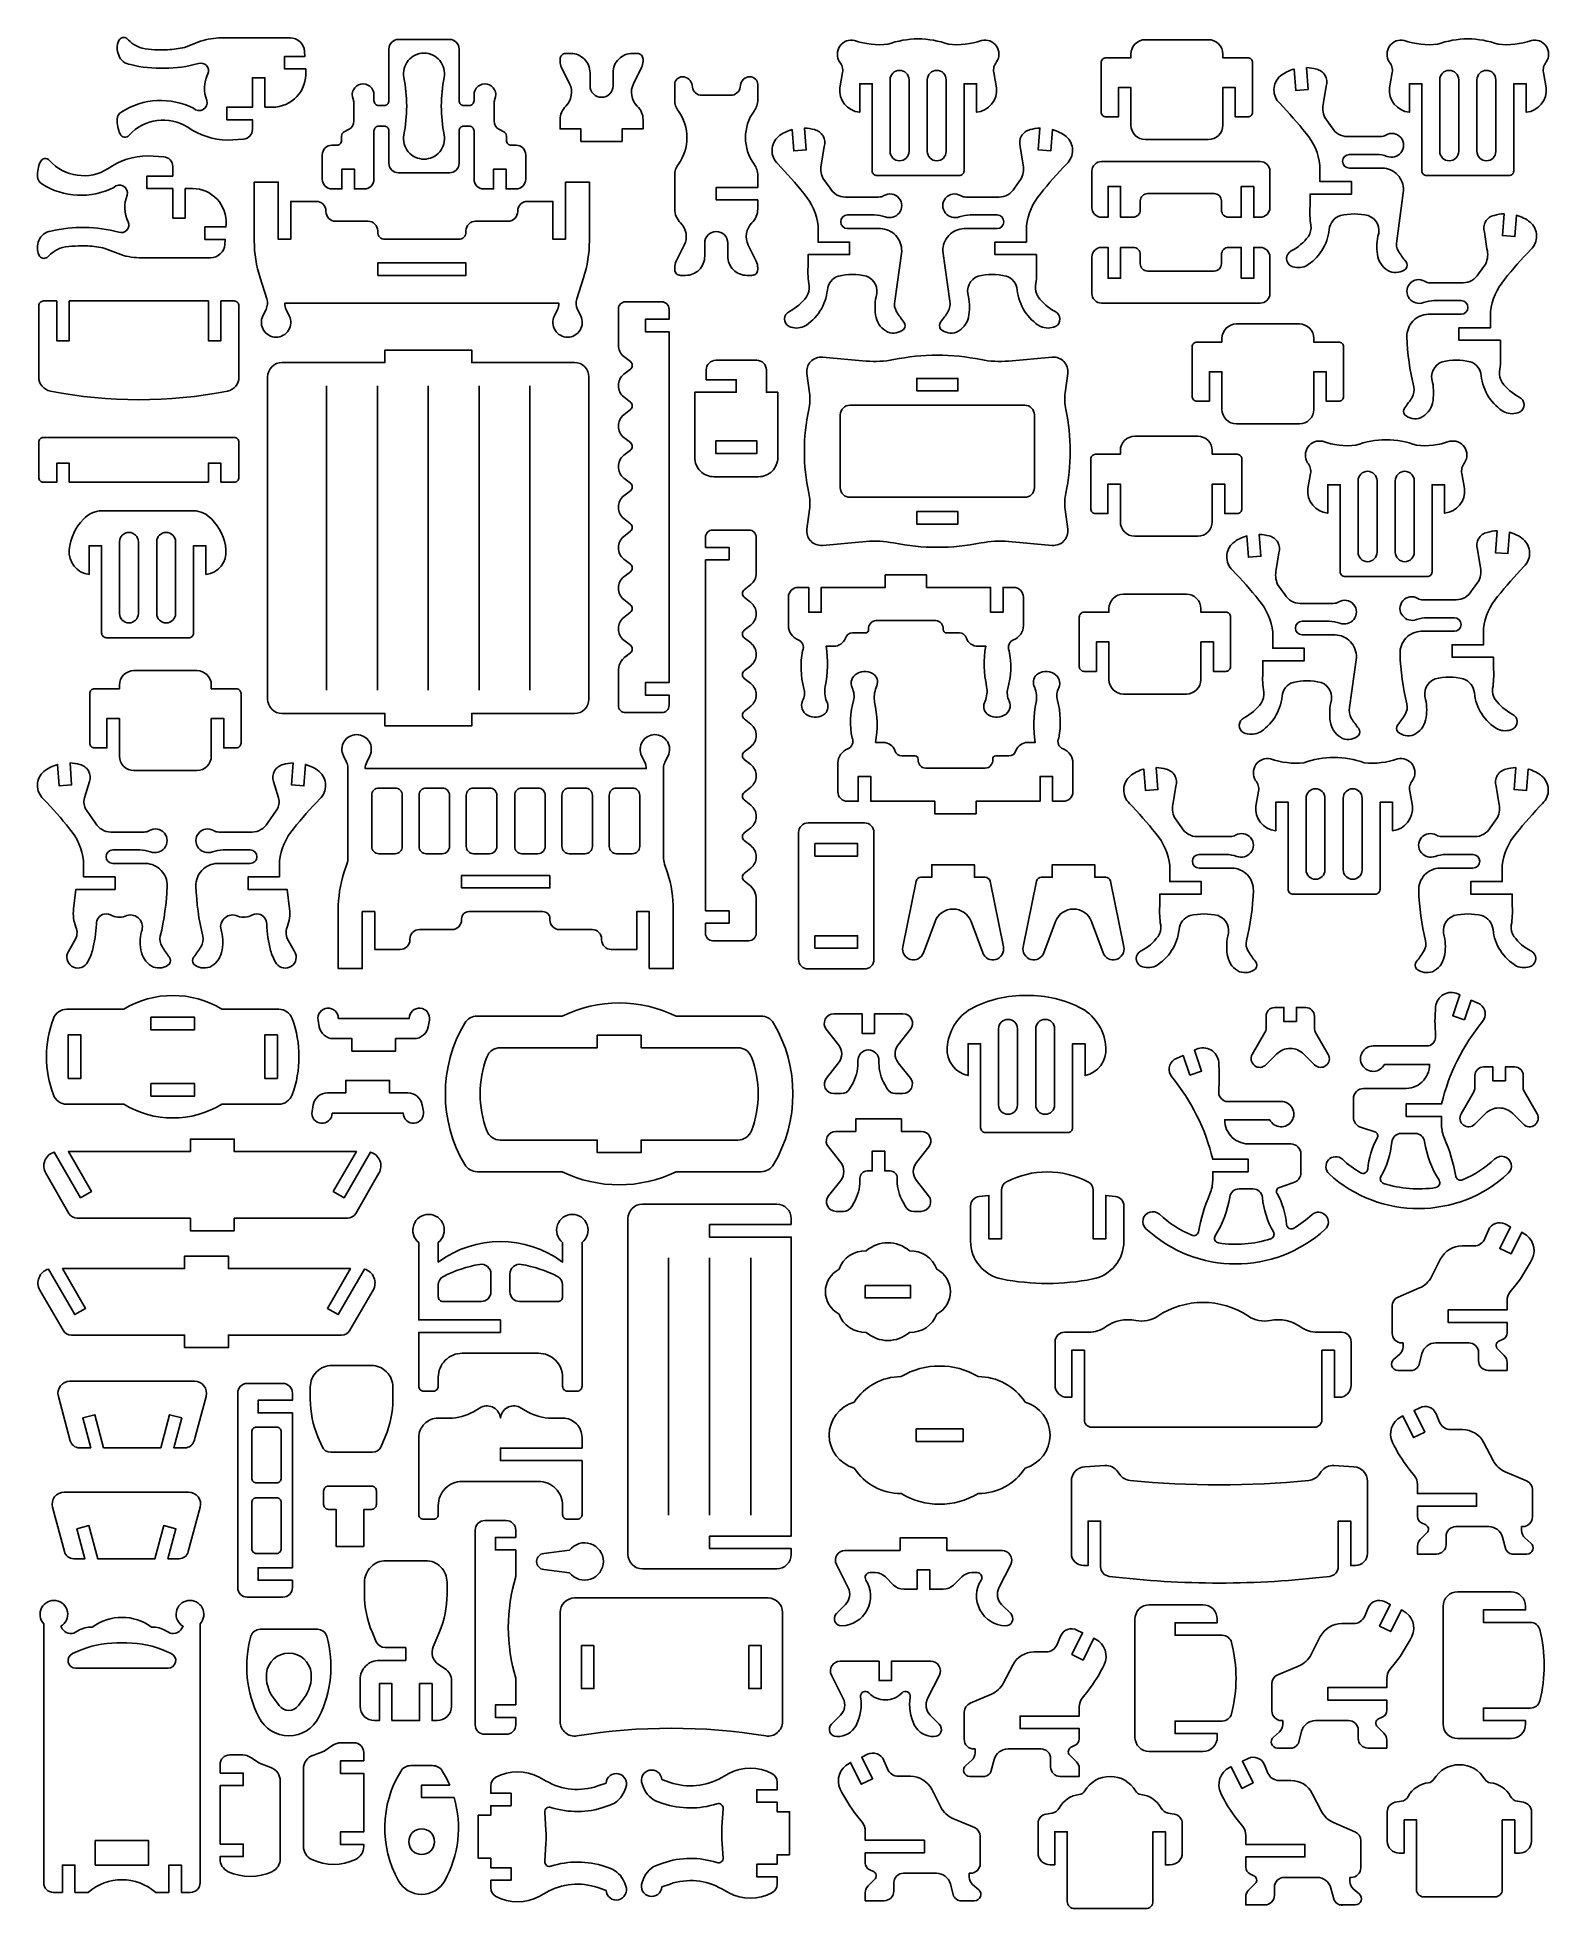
# Model space of a CAD drawing. Extents: x 356 to 1082, y -449 to 448.
import ezdxf

# ---------------------------------------------------------------- set-up
doc = ezdxf.new("R2010")
doc.units = 0
doc.header["$MEASUREMENT"] = 0
doc.layers.get('DEFPOINTS').update_dxf_attribs({"color": 1, "linetype": 'CONTINUOUS'})
doc.layers.add('KONTUR', color=20, linetype='CONTINUOUS')

msp = doc.modelspace()

# ---------------------------------------------------------------- linework, layer by layer
at = {"layer": 'DEFPOINTS'}
msp.add_lwpolyline([(384.18, -428.64), (384.18, -416.85), (409.74, -416.85), (409.74, -428.64)], close=True, dxfattribs=at)
at = {"layer": 'KONTUR'}
for points in [[(465.6, 414.82), (469.11, 414.82, 0.433432), (485.23, 432.02), (485.16, 433.18), (475.03, 433.18), (475.03, 439.18), (484.76, 439.18), (484.61, 441.59, 0.395253), (477.7, 448.07), (444.71, 448.07, 0.077687), (434.67, 446.5), (427.06, 443.52, -0.042031), (418.85, 442.36, -0.051106), (406.65, 443.09, -0.13778), (399.36, 447.86, 0.443717), (395.43, 446.81, 0.213303), (395.4, 439.74, 0.283264), (401.09, 435.24, 0.123296), (433.68, 435.74, -0.670336), (438.16, 430.82, 0.213141), (437.74, 418, -0.77774), (431.3, 414.29, 0.263991), (396.83, 412.63, 0.272682), (394.67, 409.09, 0.117689), (396.06, 402.02, 0.58058), (400.45, 401.43, -0.364324), (428.59, 405.22, 0.149435), (447.6, 399.06), (455.28, 399.55, 0.395611), (459.6, 404.16), (459.6, 408.82), (447.23, 408.82), (447.23, 414.82), (459.6, 414.82), (459.6, 428.95), (465.6, 428.95)], [(575.97, 418.75, 0.474116), (572.19, 425.92, 0.474116), (565.92, 420.79), (565.92, 417.95, -0.414214), (563.62, 415.64), (561.08, 415.64, -0.414214), (558.77, 417.95), (558.77, 442.72, 0.414214), (554.16, 447.34), (529.69, 447.34, 0.414214), (525.08, 442.72), (525.08, 417.95, -0.414214), (522.77, 415.64), (520.23, 415.64, -0.414214), (517.92, 417.95), (517.92, 420.79, 0.474116), (511.65, 425.92, 0.474116), (507.88, 418.75, -0.10039), (508.24, 416.96), (508.24, 408.21, -0.283093), (505.7, 404.09), (503.61, 403.03, 0.283093), (502.34, 400.97), (502.34, 398.91, -0.414214), (500.04, 396.6), (497.74, 396.6, 0.414214), (493.12, 391.99), (493.12, 380.25, 0.414214), (497.74, 375.64), (502.52, 375.64), (502.52, 385.14), (508.52, 385.14), (508.52, 375.64), (513.31, 375.64, 0.414214), (517.92, 380.25), (517.92, 403.47, -0.414214), (520.23, 405.78), (522.77, 405.78, -0.414214), (525.08, 403.47), (525.08, 387.95, 0.414214), (529.69, 383.33), (554.16, 383.33, 0.414214), (558.77, 387.95), (558.77, 403.47, -0.414214), (561.08, 405.78), (563.62, 405.78, -0.414214), (565.92, 403.47), (565.92, 380.25, 0.414214), (570.54, 375.64), (575.32, 375.64), (575.32, 385.14), (581.32, 385.14), (581.32, 375.64), (586.11, 375.64, 0.414214), (590.72, 380.25), (590.72, 391.99, 0.414214), (586.11, 396.6), (583.81, 396.6, -0.414214), (581.5, 398.91), (581.5, 400.97, 0.283093), (580.23, 403.03), (578.14, 404.09, -0.283093), (575.61, 408.21), (575.61, 416.96, -0.10039)], [(532.29, 429.1, -0.471204), (541.92, 440.77, -0.471204), (551.55, 429.1, 0.095585), (551.55, 401.57, -0.471204), (541.92, 389.9, -0.471204), (532.29, 401.57, 0.095585)], [(617.24, 398.42), (617.24, 404.42), (607.19, 404.42), (607.19, 408.77, -0.201878), (609.97, 415.37, 0.325635), (611.78, 426.09), (607.92, 433.83, -0.116123), (607.19, 436.92), (607.19, 437.84, -0.414214), (609.96, 440.61), (612.36, 440.61, -0.414214), (621.59, 431.38), (621.59, 425.09, 1), (632.64, 425.09), (632.64, 431.38, -0.414214), (641.87, 440.61), (644.27, 440.61, -0.414214), (647.04, 437.84), (647.04, 436.92, -0.116123), (646.31, 433.83), (642.45, 426.09, 0.325635), (644.26, 415.37, -0.201878), (647.04, 408.77), (647.04, 404.42), (636.99, 404.42), (636.99, 398.42)], [(779.05, 447.6, 0.088383), (764.55, 444.99, -0.111237), (748.57, 446.88, 0.672511), (741.39, 436.57, -0.226774), (742.76, 431.42), (741.42, 424.19, 0.411397), (751.01, 412.39), (751.01, 426.08), (757.01, 426.08), (757.01, 384.28, 0.414214), (759.32, 381.98), (798.79, 381.98, 0.414214), (801.09, 384.28), (801.09, 426.08), (807.09, 426.08), (807.09, 412.39, 0.411397), (816.69, 424.19), (815.34, 431.42, -0.226774), (816.72, 436.57, 0.672511), (809.54, 446.88, -0.111237), (793.56, 444.99, 0.088383)], [(881.16, 406.2), (881.16, 424.27), (875.16, 424.27), (875.16, 410.14), (869.21, 410.14, -0.414214), (866.9, 412.45), (866.9, 436.23, -0.414214), (869.21, 438.53), (881.16, 438.53), (881.16, 440.28, -0.414214), (888.09, 447.21), (918.32, 447.21, -0.414214), (925.25, 440.28), (925.25, 438.53), (937.21, 438.53, -0.414214), (939.51, 436.23), (939.51, 412.45, -0.414214), (937.21, 410.14), (931.25, 410.14), (931.25, 424.27), (925.25, 424.27), (925.25, 406.2, -0.414214), (918.32, 399.28), (888.09, 399.28, -0.414214)], [(1042.84, 447.6, 0.088383), (1028.33, 444.99, -0.111237), (1012.35, 446.88, 0.672511), (1005.17, 436.57, -0.226774), (1006.55, 431.42), (1005.2, 424.19, 0.411397), (1014.8, 412.39), (1014.8, 426.08), (1020.8, 426.08), (1020.8, 384.28, 0.414214), (1023.11, 381.98), (1062.58, 381.98, 0.414214), (1064.88, 384.28), (1064.88, 426.08), (1070.88, 426.08), (1070.88, 412.39, 0.411397), (1080.48, 424.19), (1079.13, 431.42, -0.226774), (1080.51, 436.57, 0.672511), (1073.33, 446.88, -0.111237), (1057.35, 444.99, 0.088383)], [(765.6, 427.97, -1), (774.67, 427.97), (774.67, 393.64, -1), (765.6, 393.64)], [(783.44, 427.97, -1), (792.51, 427.97), (792.51, 393.64, -1), (783.44, 393.64)], [(967.56, 358.19, -0.180382), (966.31, 352.86, -0.114184), (958.14, 345.85, 0.61467), (958, 338.59, 0.190419), (965.12, 338.59, 0.236111), (976.35, 356.14, -0.305922), (981.69, 362.82, -0.117873), (995.09, 362.82, -0.410093), (999.72, 352.94, 0.099629), (999.72, 342.99, 0.228734), (1005.44, 335.94, 0.269899), (1013.08, 337.32, 0.341497), (1013.08, 340.79, -0.037711), (1009.58, 345.74, -0.201322), (1008.74, 350.74), (1012.03, 374.8, 0.414214), (1001.8, 385.63), (986.01, 385.63, -1), (986.01, 392.14), (998.89, 392.14, -0.088172), (1004.11, 391.21, 0.31679), (1010.74, 392.99, 0.844509), (1003.53, 401.42, -0.139482), (1000.96, 400.73), (985.08, 400.73, -0.267949), (977.7, 404.99), (974.24, 409.85, -0.174881), (973.6, 417.01), (974.86, 424.94, 0.443368), (970.16, 433.08, 0.062392), (965.43, 433.85), (966.21, 423.32), (960.23, 422.88), (959.47, 433.14, 0.096799), (952.87, 429.8, 0.444682), (952.57, 416.68, -0.025048), (965.2, 402.27, -0.150438), (971.89, 386.91), (971.89, 379.17), (987.03, 379.17), (987.03, 373.17), (967.12, 373.17), (967.12, 367.33, 0.057319)], [(1029.39, 427.97, -1), (1038.46, 427.97), (1038.46, 393.64, -1), (1029.39, 393.64)], [(1047.23, 427.97, -1), (1056.29, 427.97), (1056.29, 393.64, -1), (1047.23, 393.64)], [(702.09, 418.35, -0.158286), (700.33, 412.93, 0.324707), (700.33, 387.49, -0.158286), (702.09, 382.07), (702.09, 376.3), (682.16, 376.3), (682.16, 370.3), (702.09, 370.3), (702.09, 365.95, -0.201878), (699.31, 359.35, 0.325635), (697.5, 348.63), (701.36, 340.89, -0.116123), (702.09, 337.8), (702.09, 336.88, -0.414214), (699.32, 334.11), (696.92, 334.11, -0.414214), (687.69, 343.34), (687.69, 349.63, 1), (676.64, 349.63), (676.64, 343.34, -0.414214), (667.41, 334.11), (665.01, 334.11, -0.414214), (662.24, 336.88), (662.24, 337.8, -0.116123), (662.96, 340.89), (666.83, 348.63, 0.325635), (665.02, 359.35, -0.201878), (662.24, 365.95), (662.24, 382.07, -0.158286), (664, 387.49, 0.324707), (664, 412.93, -0.158286), (662.24, 418.35), (662.24, 425.72, -0.414214), (665.93, 429.41), (666, 429.41, -0.373213), (670.57, 425.45), (670.71, 424.49, 0.373213), (675.28, 420.53), (689.05, 420.53, 0.373213), (693.62, 424.49), (693.75, 425.45, -0.373213), (698.32, 429.41), (698.39, 429.41, -0.414214), (702.09, 425.72)], [(726.69, 329.16, -0.180382), (725.44, 323.83, -0.114184), (717.27, 316.82, 0.61467), (717.12, 309.56, 0.190419), (724.25, 309.56, 0.236111), (735.48, 327.11, -0.305922), (740.82, 333.79, -0.117873), (754.21, 333.79, -0.410093), (758.85, 323.91, 0.099629), (758.85, 313.96, 0.228734), (764.56, 306.91, 0.269899), (772.21, 308.29, 0.341497), (772.21, 311.76, -0.037711), (768.71, 316.71, -0.201322), (767.86, 321.71), (771.15, 345.77, 0.414214), (760.92, 356.6), (745.14, 356.6, -1), (745.14, 363.11), (758.02, 363.11, -0.088172), (763.24, 362.18, 0.31679), (769.87, 363.96, 0.844509), (762.66, 372.39, -0.139482), (760.09, 371.7), (744.2, 371.7, -0.267949), (736.83, 375.96), (733.36, 380.82, -0.174881), (732.73, 387.97), (733.99, 395.91, 0.443368), (729.28, 404.05, 0.062392), (724.56, 404.82), (725.34, 394.29), (719.36, 393.85), (718.59, 404.11, 0.096799), (712, 400.77, 0.444682), (711.69, 387.65, -0.025048), (724.32, 373.24, -0.150438), (731.02, 357.88), (731.02, 350.14), (746.16, 350.14), (746.16, 344.14), (726.25, 344.14), (726.25, 338.3, 0.057319)], [(835.38, 329.16, 0.180382), (836.63, 323.83, 0.114184), (844.8, 316.82, -0.61467), (844.94, 309.56, -0.190419), (837.82, 309.56, -0.236111), (826.59, 327.11, 0.305922), (821.25, 333.79, 0.117873), (807.85, 333.79, 0.410093), (803.22, 323.91, -0.099629), (803.22, 313.96, -0.228734), (797.5, 306.91, -0.269899), (789.86, 308.29, -0.341497), (789.86, 311.76, 0.037711), (793.36, 316.71, 0.201322), (794.2, 321.71), (790.91, 345.77, -0.414214), (801.14, 356.6), (816.93, 356.6, 1), (816.93, 363.11), (804.05, 363.11, 0.088172), (798.82, 362.18, -0.31679), (792.2, 363.96, -0.844509), (799.41, 372.39, 0.139482), (801.98, 371.7), (817.86, 371.7, 0.267949), (825.24, 375.96), (828.7, 380.82, 0.174881), (829.34, 387.97), (828.08, 395.91, -0.443368), (832.78, 404.05, -0.062392), (837.51, 404.82), (836.73, 394.29), (842.71, 393.85), (843.47, 404.11, -0.096799), (850.07, 400.77, -0.444682), (850.37, 387.65, 0.025048), (837.74, 373.24, 0.150438), (831.05, 357.88), (831.05, 350.14), (815.91, 350.14), (815.91, 344.14), (835.82, 344.14), (835.82, 338.3, -0.057319)], [(427.34, 375.79), (430.85, 375.79, -0.433432), (446.97, 358.58), (446.89, 357.42), (436.77, 357.42), (436.77, 351.42), (446.5, 351.42), (446.35, 349.01, -0.395253), (439.44, 342.54), (406.45, 342.54, -0.077687), (396.41, 344.11), (388.8, 347.09, 0.042031), (380.59, 348.25, 0.051106), (368.39, 347.52, 0.13778), (361.09, 342.74, -0.443717), (357.16, 343.8, -0.213303), (357.14, 350.86, -0.283264), (362.83, 355.36, -0.123296), (395.42, 354.87, 0.670336), (399.9, 359.79, -0.213141), (399.47, 372.6, 0.77774), (393.04, 376.32, -0.263991), (358.57, 377.98, -0.272682), (356.41, 381.52, -0.117689), (357.8, 388.58, -0.58058), (362.18, 389.18, 0.364324), (390.33, 385.38, -0.149435), (409.34, 391.54), (417.02, 391.05, -0.395611), (421.34, 386.45), (421.34, 381.79), (408.97, 381.79), (408.97, 375.79), (421.34, 375.79), (421.34, 361.66), (427.34, 361.66)], [(882.2, 362.04), (876.19, 362.04), (876.19, 376.82), (870.19, 376.82), (870.19, 362.04), (867.04, 362.04, -0.414214), (862.42, 366.65), (862.42, 384.14, -0.414214), (867.04, 388.75), (943.23, 388.75, -0.414214), (947.85, 384.14), (947.85, 366.65, -0.414214), (943.23, 362.04), (940.09, 362.04), (940.09, 376.82), (934.09, 376.82), (934.09, 362.04), (928.08, 362.04, -0.414214), (924.61, 365.5), (924.61, 369.9, 0.414214), (921.15, 373.37), (889.12, 373.37, 0.414214), (885.66, 369.9), (885.66, 365.5, -0.414214)], [(609.76, 378.86), (609.76, 351.46), (603.76, 351.46), (603.76, 369.64), (591.51, 369.64, 0.414214), (586.89, 365.03), (586.89, 364.73, -0.414214), (582.28, 360.12), (566.67, 360.12, 0.414214), (562.06, 355.5), (562.06, 354.93, -0.414214), (558.59, 351.46), (523.16, 351.46, -0.414214), (519.69, 354.93), (519.69, 355.5, 0.414214), (515.08, 360.12), (499.47, 360.12, -0.414214), (494.86, 364.73), (494.86, 365.03, 0.414214), (490.24, 369.64), (477.99, 369.64), (477.99, 351.46), (471.99, 351.46), (471.99, 378.86), (460.47, 378.86), (460.47, 350.63, 0.077953), (463.24, 332.96), (466.48, 322.91, -0.19395), (466.1, 317.75), (464.59, 314.65, 0.55474), (470.93, 304.48, 0.55474), (477.28, 314.65), (475.76, 317.75, -0.114229), (475.06, 320.79), (606.69, 320.79, -0.114229), (605.99, 317.75), (604.47, 314.65, 0.55474), (610.82, 304.48, 0.55474), (617.16, 314.65), (615.65, 317.75, -0.19395), (615.27, 322.91), (618.51, 332.96, 0.077953), (621.28, 350.63), (621.28, 378.86)], [(1058.08, 288.05, 0.180382), (1059.34, 282.72, 0.114184), (1067.51, 275.71, -0.61467), (1067.65, 268.45, -0.190419), (1060.53, 268.45, -0.236111), (1049.29, 286.01, 0.305922), (1043.96, 292.68, 0.117873), (1030.56, 292.68, 0.410093), (1025.92, 282.8, -0.099629), (1025.92, 272.86, -0.228734), (1020.21, 265.8, -0.269899), (1012.56, 267.19, -0.341497), (1012.56, 270.65, 0.037711), (1016.07, 275.61, 0.201322), (1016.91, 280.61, -0.052119), (1013.62, 304.67, -0.414214), (1023.85, 315.49), (1039.64, 315.49, 1), (1039.64, 322), (1026.75, 322, 0.088172), (1021.53, 321.07, -0.31679), (1014.91, 322.85, -0.844509), (1022.11, 331.28, 0.139482), (1024.69, 330.59), (1040.57, 330.59, 0.267949), (1047.94, 334.85), (1051.41, 339.71, 0.174881), (1052.04, 346.87), (1050.79, 354.8, -0.443368), (1055.49, 362.94, -0.062392), (1060.22, 363.71), (1059.43, 353.19), (1065.42, 352.74), (1066.18, 363, -0.096799), (1072.77, 359.66, -0.444682), (1073.08, 346.54, 0.025048), (1060.45, 332.13, 0.150438), (1053.76, 316.77), (1053.76, 309.03), (1038.61, 309.03), (1038.61, 303.03), (1058.52, 303.03), (1058.52, 297.19, -0.057319)], [(882.2, 347.55), (876.19, 347.55), (876.19, 332.76), (870.19, 332.76), (870.19, 347.55), (867.04, 347.55, 0.414214), (862.42, 342.94), (862.42, 325.45, 0.414214), (867.04, 320.83), (943.23, 320.83, 0.414214), (947.85, 325.45), (947.85, 342.94, 0.414214), (943.23, 347.55), (940.09, 347.55), (940.09, 332.76), (934.09, 332.76), (934.09, 347.55), (928.08, 347.55, 0.414214), (924.61, 344.09), (924.61, 339.68, -0.414214), (921.15, 336.22), (889.12, 336.22, -0.414214), (885.66, 339.68), (885.66, 344.09, 0.414214)], [(371.69, 321.84), (371.69, 302.73), (365.69, 302.73), (365.69, 321.84), (359.35, 321.84, 0.414214), (357.04, 319.53), (357.04, 285.42, 0.358275), (362.63, 278.62, 0.097651), (447.55, 278.62, 0.358275), (453.13, 285.42), (453.13, 319.53, 0.414214), (450.83, 321.84), (444.49, 321.84), (444.49, 302.73), (438.49, 302.73), (438.49, 321.84)], [(639.39, 151.81, 0.229334), (635.19, 145.14), (635.19, 127.84, 0.414214), (638.66, 124.37), (656.06, 124.37, 0.414214), (659.52, 127.84), (659.52, 132.73), (648.18, 132.73), (648.18, 138.73), (659.52, 138.73), (659.52, 307.07), (648.18, 307.07), (648.18, 313.07), (659.52, 313.07), (659.52, 317.96, 0.414214), (656.06, 321.43), (638.66, 321.43, 0.414214), (635.19, 317.96), (635.19, 300.66, 0.229334), (637.82, 295.23), (640.95, 292.76, -0.484131), (640.95, 289.14), (637.83, 286.67, 0.484131), (637.83, 275.78), (640.95, 273.32, -0.484131), (640.95, 269.7), (637.83, 267.23, 0.484131), (637.83, 256.34), (640.95, 253.87, -0.484131), (640.95, 250.25), (637.83, 247.79, 0.484131), (637.83, 236.9), (640.95, 234.43, -0.484131), (640.95, 230.81), (637.83, 228.35, 0.484131), (637.83, 217.45), (640.95, 214.99, -0.484131), (640.95, 211.37), (637.83, 208.9, 0.484131), (637.83, 198.01), (640.95, 195.55, -0.484131), (640.95, 191.93), (637.83, 189.46, 0.484131), (637.83, 178.57), (640.95, 176.1, -0.484131), (640.95, 172.48), (637.83, 170.02, 0.484131), (637.83, 159.13), (640.95, 156.66, -0.484131), (640.95, 153.04), (637.83, 150.58)], [(924.84, 269.83), (924.84, 287.9), (918.84, 287.9), (918.84, 273.77), (912.88, 273.77, -0.414214), (910.58, 276.08), (910.58, 299.86, -0.414214), (912.88, 302.16), (924.84, 302.16), (924.84, 303.91, -0.414214), (931.77, 310.84), (962, 310.84, -0.414214), (968.93, 303.91), (968.93, 302.16), (980.88, 302.16, -0.414214), (983.19, 299.86), (983.19, 276.08, -0.414214), (980.88, 273.77), (974.93, 273.77), (974.93, 287.9), (968.93, 287.9), (968.93, 269.83, -0.414214), (962, 262.91), (931.77, 262.91, -0.414214)], [(621.07, 130.87), (621.07, 285.38, 0.414214), (614.14, 292.3), (564.8, 292.3), (564.8, 298.3), (523.13, 298.3), (523.13, 292.3), (473.79, 292.3, 0.414214), (466.87, 285.38), (466.87, 130.87, 0.414214), (473.79, 123.95), (523.13, 123.95), (523.13, 117.95), (564.8, 117.95), (564.8, 123.95), (614.14, 123.95, 0.414214)], [(681.08, 237.52, -0.414214), (671.85, 246.75), (671.85, 278.09), (691.78, 278.09), (691.78, 284.09), (677.35, 284.09), (677.35, 288.77, -0.414214), (681.96, 293.39), (701.59, 293.39, -0.414214), (706.21, 288.77), (706.21, 278.09), (711.7, 278.09), (711.7, 246.75, -0.414214), (702.47, 237.52)], [(724.44, 249.74, 0.05321), (726.58, 229.69, -0.086893), (726.9, 221.73), (725.64, 212.41, 0.481055), (733.11, 204.59), (754.11, 206.46, -0.071729), (767.27, 205.74, 0.09921), (809.24, 205.74, -0.071729), (822.4, 206.46), (843.4, 204.59, 0.481055), (850.87, 212.41), (849.61, 221.73, -0.086893), (849.93, 229.69, 0.05321), (852.06, 249.74, 0.05321), (849.93, 269.78, -0.086893), (849.61, 277.74), (850.87, 287.06, 0.481055), (843.4, 294.88), (822.4, 293.01, -0.071729), (809.24, 293.73, 0.09921), (767.27, 293.73, -0.071729), (754.11, 293.01), (733.11, 294.88, 0.481055), (725.64, 287.06), (726.9, 277.74, -0.086893), (726.58, 269.78, 0.05321)], [(830.21, 227.65), (746.3, 227.65, -0.414214), (741.69, 232.26), (741.69, 267.21, -0.414214), (746.3, 271.83), (830.21, 271.83, -0.414214), (834.82, 267.21), (834.82, 232.26, -0.414214)], [(438.49, 234.91), (371.69, 234.91), (371.69, 244.03), (365.69, 244.03), (365.69, 234.91), (359.35, 234.91, -0.414214), (357.04, 237.21), (357.04, 254.1, -0.414214), (359.35, 256.41), (450.83, 256.41, -0.414214), (453.13, 254.1), (453.13, 237.21, -0.414214), (450.83, 234.91), (444.49, 234.91), (444.49, 244.03), (438.49, 244.03)], [(876.11, 215.95), (876.11, 234.01), (870.11, 234.01), (870.11, 219.88), (864.15, 219.88, -0.414214), (861.85, 222.19), (861.85, 245.97, -0.414214), (864.15, 248.28), (876.11, 248.28), (876.11, 250.03, -0.414214), (883.03, 256.95), (913.27, 256.95, -0.414214), (920.19, 250.03), (920.19, 248.28), (932.15, 248.28, -0.414214), (934.46, 245.97), (934.46, 222.19, -0.414214), (932.15, 219.88), (926.19, 219.88), (926.19, 234.01), (920.19, 234.01), (920.19, 215.95, -0.414214), (913.27, 209.02), (883.03, 209.02, -0.414214)], [(1003.65, 255.22, 0.088383), (989.14, 252.61, -0.111237), (973.16, 254.51, 0.672511), (965.98, 244.2, -0.226774), (967.36, 239.05), (966.02, 231.82, 0.411397), (975.61, 220.02), (975.61, 233.71), (981.61, 233.71), (981.61, 191.91, 0.414214), (983.92, 189.6), (1023.39, 189.6, 0.414214), (1025.69, 191.91), (1025.69, 233.71), (1031.69, 233.71), (1031.69, 220.02, 0.411397), (1041.29, 231.82), (1039.94, 239.05, -0.226774), (1041.32, 244.2, 0.672511), (1034.14, 254.51, -0.111237), (1018.16, 252.61, 0.088383)], [(990.2, 235.6, -1), (999.27, 235.6), (999.27, 201.27, -1), (990.2, 201.27)], [(1008.04, 235.6, -1), (1017.11, 235.6), (1017.11, 201.27, -1), (1008.04, 201.27)], [(431.29, 221.21), (387.21, 221.21, 0.200898), (378.46, 217.15, 0.168545), (371.61, 202.48, 0.411397), (381.21, 190.68), (381.21, 204.37), (387.21, 204.37), (387.21, 162.57, 0.414214), (389.51, 160.26), (428.98, 160.26, 0.414214), (431.29, 162.57), (431.29, 204.37), (437.29, 204.37), (437.29, 190.68, 0.411397), (446.88, 202.48, 0.168545), (440.04, 217.15, 0.200898)], [(395.79, 206.26, -1), (404.86, 206.26), (404.86, 171.93, -1), (395.79, 171.93)], [(413.63, 206.26, -1), (422.7, 206.26), (422.7, 171.93, -1), (413.63, 171.93)], [(697.15, 42.33, -0.229334), (701.34, 35.67), (701.34, 18.36, -0.414214), (697.88, 14.9), (680.47, 14.9, -0.414214), (677.01, 18.36), (677.01, 23.25), (688.35, 23.25), (688.35, 29.25), (677.01, 29.25), (677.01, 197.6), (688.35, 197.6), (688.35, 203.6), (677.01, 203.6), (677.01, 208.49, -0.414214), (680.47, 211.95), (697.88, 211.95, -0.414214), (701.34, 208.49), (701.34, 191.18, -0.229334), (698.71, 185.75), (695.58, 183.28, 0.484131), (695.58, 179.66), (698.7, 177.2, -0.484131), (698.7, 166.31), (695.58, 163.84, 0.484131), (695.58, 160.22), (698.7, 157.76, -0.484131), (698.7, 146.86), (695.58, 144.4, 0.484131), (695.58, 140.78), (698.7, 138.31, -0.484131), (698.7, 127.42), (695.58, 124.96, 0.484131), (695.58, 121.34), (698.7, 118.87, -0.484131), (698.7, 107.98), (695.58, 105.51, 0.484131), (695.58, 101.89), (698.7, 99.43, -0.484131), (698.7, 88.54), (695.58, 86.07, 0.484131), (695.58, 82.45), (698.7, 79.99, -0.484131), (698.7, 69.09), (695.58, 66.63, 0.484131), (695.58, 63.01), (698.7, 60.54, -0.484131), (698.7, 49.65), (695.58, 47.19, 0.484131), (695.58, 43.57), (698.7, 41.1)], [(944.91, 134.21, -0.180382), (943.65, 128.88, -0.114184), (935.48, 121.87, 0.61467), (935.34, 114.61, 0.190419), (942.46, 114.61, 0.236111), (953.7, 132.16, -0.305922), (959.03, 138.84, -0.117873), (972.43, 138.84, -0.410093), (977.07, 128.96, 0.099629), (977.07, 119.01, 0.228734), (982.78, 111.96, 0.269899), (990.43, 113.34, 0.341497), (990.43, 116.81, -0.037711), (986.92, 121.76, -0.201322), (986.08, 126.76), (989.37, 150.82, 0.414214), (979.14, 161.65), (963.35, 161.65, -1), (963.35, 168.16), (976.24, 168.16, -0.088172), (981.46, 167.23, 0.31679), (988.08, 169.01, 0.844509), (980.88, 177.44, -0.139482), (978.3, 176.75), (962.42, 176.75, -0.267949), (955.05, 181), (951.58, 185.87, -0.174881), (950.95, 193.02), (952.2, 200.96, 0.443368), (947.5, 209.1, 0.062392), (942.77, 209.87), (943.56, 199.34), (937.57, 198.9), (936.81, 209.15, 0.096799), (930.22, 205.81, 0.444682), (929.91, 192.7, -0.025048), (942.54, 178.29, -0.150438), (949.23, 162.93), (949.23, 155.19), (964.38, 155.19), (964.38, 149.19), (944.47, 149.19), (944.47, 143.34, 0.057319)], [(1054.76, 135.94, 0.180382), (1056.02, 130.6, 0.114184), (1064.19, 123.6, -0.61467), (1064.33, 116.33, -0.190419), (1057.21, 116.33, -0.236111), (1045.97, 133.89, 0.305922), (1040.64, 140.57, 0.117873), (1027.24, 140.57, 0.410093), (1022.6, 130.68, -0.099629), (1022.6, 120.74, -0.228734), (1016.89, 113.69, -0.269899), (1009.24, 115.07, -0.341497), (1009.24, 118.53, 0.037711), (1012.75, 123.49, 0.201322), (1013.59, 128.49, -0.052119), (1010.3, 152.55, -0.414214), (1020.53, 163.38), (1036.32, 163.38, 1), (1036.32, 169.89), (1023.43, 169.89, 0.088172), (1018.21, 168.96, -0.31679), (1011.59, 170.73, -0.844509), (1018.79, 179.16, 0.139482), (1021.37, 178.47), (1037.25, 178.47, 0.267949), (1044.62, 182.73), (1048.09, 187.59, 0.174881), (1048.72, 194.75), (1047.47, 202.68, -0.443368), (1052.17, 210.83, -0.062392), (1056.9, 211.6), (1056.11, 201.07), (1062.1, 200.63), (1062.86, 210.88, -0.096799), (1069.45, 207.54, -0.444682), (1069.76, 194.43, 0.025048), (1057.13, 180.02, 0.150438), (1050.43, 164.66), (1050.43, 156.91), (1035.29, 156.91), (1035.29, 150.91), (1055.2, 150.91), (1055.2, 145.07, -0.057319)], [(787.49, 168.55), (758.86, 168.55, 0.416597), (755.24, 164.19, -0.438914), (753.74, 162.56), (747.5, 162.58, 0.358235), (744.16, 159.99, -0.29887), (738.6, 156.16), (734.86, 156.16, -0.094158), (734.42, 136.86, 0.135936), (735.13, 129.8, -0.332095), (734.31, 123.72, -0.307804), (725.96, 123.08, -0.401002), (723.61, 129.92, 0.181945), (724.25, 135.96, -0.117839), (723.61, 154.04, 0.432952), (721.48, 159.27, -0.31016), (716.79, 166.11), (716.79, 179.78, -0.414214), (721.4, 184.4), (726.56, 184.4), (726.56, 172.47), (732.56, 172.47), (732.56, 184.4), (763.28, 184.4), (763.28, 190.4), (783.07, 190.4), (783.07, 184.4), (813.78, 184.4), (813.78, 172.47), (819.78, 172.47), (819.78, 184.4), (824.94, 184.4, -0.414214), (829.56, 179.78), (829.56, 166.11, -0.31016), (824.86, 159.27, 0.432952), (822.74, 154.04, -0.117839), (822.1, 135.96, 0.181945), (822.74, 129.92, -0.401002), (820.39, 123.08, -0.307804), (812.03, 123.72, -0.332095), (811.21, 129.8, 0.135936), (811.92, 136.86, -0.094158), (811.48, 156.16), (807.75, 156.16, -0.29887), (802.19, 159.99, 0.358235), (798.85, 162.58), (792.61, 162.56, -0.438914), (791.11, 164.19, 0.416597)], [(870.64, 140.2), (870.64, 158.27), (864.64, 158.27), (864.64, 144.13), (858.68, 144.13, -0.414214), (856.38, 146.44), (856.38, 170.22, -0.414214), (858.68, 172.53), (870.64, 172.53), (870.64, 174.28, -0.414214), (877.56, 181.2), (907.8, 181.2, -0.414214), (914.72, 174.28), (914.72, 172.53), (926.68, 172.53, -0.414214), (928.99, 170.22), (928.99, 146.44, -0.414214), (926.68, 144.13), (920.72, 144.13), (920.72, 158.27), (914.72, 158.27), (914.72, 140.2, -0.414214), (907.8, 133.27), (877.56, 133.27, -0.414214)], [(395.76, 103.48), (395.76, 121.54), (389.76, 121.54), (389.76, 107.41), (383.8, 107.41, -0.414214), (381.49, 109.72), (381.49, 133.5, -0.414214), (383.8, 135.81), (395.76, 135.81), (395.76, 137.56, -0.414214), (402.68, 144.48), (432.92, 144.48, -0.414214), (439.84, 137.56), (439.84, 135.81), (451.8, 135.81, -0.414214), (454.11, 133.5), (454.11, 109.72, -0.414214), (451.8, 107.41), (445.84, 107.41), (445.84, 121.54), (439.84, 121.54), (439.84, 103.48, -0.414214), (432.92, 96.55), (402.68, 96.55, -0.414214)], [(811.26, 97.63), (782.63, 97.63, -0.416597), (779.01, 101.99, 0.438914), (777.51, 103.63), (771.27, 103.61, -0.358235), (767.93, 106.19, 0.29887), (762.37, 110.03), (758.63, 110.03, 0.094158), (758.19, 129.32, -0.135936), (758.9, 136.39, 0.332095), (758.08, 142.47, 0.307804), (749.73, 143.1, 0.401002), (747.38, 136.26, -0.181945), (748.02, 130.23, 0.117839), (747.38, 112.15, -0.432952), (745.25, 106.92, 0.31016), (740.56, 100.08), (740.56, 86.4, 0.414214), (745.17, 81.79), (750.33, 81.79), (750.33, 93.72), (756.33, 93.72), (756.33, 81.79), (787.05, 81.79), (787.05, 75.79), (806.84, 75.79), (806.84, 81.79), (837.55, 81.79), (837.55, 93.72), (843.55, 93.72), (843.55, 81.79), (848.71, 81.79, 0.414214), (853.33, 86.4), (853.33, 100.08, 0.31016), (848.63, 106.92, -0.432952), (846.51, 112.15, 0.117839), (845.87, 130.23, -0.181945), (846.51, 136.26, 0.401002), (844.16, 143.1, 0.307804), (835.8, 142.47, 0.332095), (834.98, 136.39, -0.135936), (835.69, 129.32, 0.094158), (835.25, 110.03), (831.52, 110.03, 0.29887), (825.96, 106.19, -0.358235), (822.62, 103.61), (816.38, 103.63, 0.438914), (814.88, 101.99, -0.416597)], [(650.03, 1.51), (650.03, 28.9), (644.03, 28.9), (644.03, 10.73), (631.78, 10.73, -0.414214), (627.17, 15.34), (627.17, 15.63, 0.414214), (622.55, 20.25), (606.94, 20.25, -0.414214), (602.33, 24.86), (602.33, 25.44, 0.414214), (598.87, 28.9), (581.15, 28.9), (563.43, 28.9, 0.414214), (559.97, 25.44), (559.97, 24.86, -0.414214), (555.35, 20.25), (539.74, 20.25, 0.414214), (535.13, 15.63), (535.13, 15.34, -0.414214), (530.51, 10.73), (518.26, 10.73), (518.26, 28.9), (512.26, 28.9), (512.26, 1.51), (500.74, 1.51), (500.74, 29.74, -0.077953), (503.51, 47.4), (504.89, 51.68, 0.077953), (505.44, 55.22), (505.44, 97.98, 0.09608), (504.76, 100.53), (503.24, 103.62, -0.55474), (509.59, 113.79, -0.55474), (515.93, 103.62), (514.42, 100.53, 0.114229), (513.71, 97.48), (648.58, 97.48, 0.114229), (647.88, 100.53), (646.36, 103.62, -0.55474), (652.71, 113.79, -0.55474), (659.05, 103.62), (657.54, 100.53, 0.09608), (656.85, 97.98), (656.85, 55.22, 0.077953), (657.4, 51.68), (658.78, 47.4, -0.077953), (661.55, 29.74), (661.55, 1.51)], [(378.51, 45.49), (393.65, 45.49), (393.65, 39.49), (374.87, 39.49), (373.74, 30.17, 0.127457), (374.89, 21.48, -0.24599), (374.25, 14.88), (371.3, 9.76, 0.95683), (379.97, 3.89, 0.082114), (382.82, 10.26, 0.051047), (384.68, 22.79, -0.333842), (388.38, 27.71, -0.160842), (392.43, 26.89, 0.220914), (399.37, 27.04, -0.628977), (406.34, 19.27, 0.137758), (406.34, 9.32, 0.228734), (412.05, 2.27, 0.269899), (419.7, 3.65, 0.341497), (419.7, 7.11, -0.037711), (416.19, 12.07, -0.201322), (415.35, 17.07, 0.052119), (418.64, 41.13, 0.414214), (408.41, 51.96), (392.62, 51.96, -1), (392.62, 58.47), (405.51, 58.47, -0.088172), (410.73, 57.54, 0.31679), (417.35, 59.31, 0.844509), (410.15, 67.74, -0.139482), (407.57, 67.05), (391.69, 67.05, -0.267949), (384.32, 71.31), (379.95, 77.53, -0.22812), (378.97, 83.47), (381.47, 91.27, 0.443368), (376.77, 99.41, 0.062392), (372.04, 100.18), (372.83, 89.65), (366.84, 89.21), (366.08, 99.46, 0.096799), (359.49, 96.12, 0.444682), (359.18, 83.01, -0.025048), (371.81, 68.6, -0.150438), (378.51, 53.24)], [(472.6, 45.49), (457.46, 45.49), (457.46, 39.49), (476.23, 39.49), (477.37, 30.17, -0.127457), (476.22, 21.48, 0.24599), (476.86, 14.88), (479.81, 9.76, -0.95683), (471.14, 3.89, -0.082114), (468.29, 10.26, -0.051047), (466.43, 22.79, 0.333842), (462.73, 27.71, 0.160842), (458.68, 26.89, -0.220914), (451.74, 27.04, 0.628977), (444.77, 19.27, -0.137758), (444.77, 9.32, -0.228734), (439.06, 2.27, -0.269899), (431.41, 3.65, -0.341497), (431.41, 7.11, 0.037711), (434.92, 12.07, 0.201322), (435.76, 17.07, -0.052119), (432.47, 41.13, -0.414214), (442.7, 51.96), (458.49, 51.96, 1), (458.49, 58.47), (445.6, 58.47, 0.088172), (440.38, 57.54, -0.31679), (433.75, 59.31, -0.844509), (440.96, 67.74, 0.139482), (443.54, 67.05), (459.42, 67.05, 0.267949), (466.79, 71.31), (471.16, 77.53, 0.22812), (472.14, 83.47), (469.64, 91.27, -0.443368), (474.34, 99.41, -0.062392), (479.06, 100.18), (478.28, 89.65), (484.27, 89.21), (485.03, 99.46, -0.096799), (491.62, 96.12, -0.444682), (491.93, 83.01, 0.025048), (479.3, 68.6, 0.150438), (472.6, 53.24)], [(978.68, 102.88, 0.088383), (964.17, 100.27, -0.111237), (948.19, 102.17, 0.672511), (941.01, 91.85, -0.226774), (942.39, 86.71), (941.04, 79.48, 0.411397), (950.64, 67.68), (950.64, 81.37), (956.64, 81.37), (956.64, 39.57, 0.414214), (958.94, 37.26), (998.41, 37.26, 0.414214), (1000.72, 39.57), (1000.72, 81.37), (1006.72, 81.37), (1006.72, 67.68, 0.411397), (1016.31, 79.48), (1014.97, 86.71, -0.226774), (1016.34, 91.85, 0.672511), (1009.17, 102.17, -0.111237), (993.18, 100.27, 0.088383)], [(895.45, 22.3, -0.180382), (894.2, 16.97, -0.114184), (886.03, 9.97, 0.61467), (885.89, 2.7, 0.190419), (893.01, 2.7, 0.236111), (904.25, 20.26, -0.305922), (909.58, 26.94, -0.117873), (922.98, 26.94, -0.410093), (927.62, 17.05, 0.099629), (927.62, 7.11, 0.228734), (933.33, 0.05, 0.269899), (940.98, 1.44, 0.341497), (940.98, 4.9, -0.037711), (937.47, 9.86, -0.201322), (936.63, 14.86, 0.052119), (939.92, 38.92, 0.414214), (929.69, 49.74), (913.9, 49.74, -1), (913.9, 56.25), (926.79, 56.25, -0.088172), (932.01, 55.33, 0.31679), (938.63, 57.1, 0.844509), (931.43, 65.53, -0.139482), (928.85, 64.84), (912.97, 64.84, -0.267949), (905.59, 69.1), (902.13, 73.96, -0.174881), (901.49, 81.12), (902.75, 89.05, 0.443368), (898.05, 97.2, 0.062392), (893.32, 97.97), (894.11, 87.44), (888.12, 86.99), (887.36, 97.25, 0.096799), (880.77, 93.91, 0.444682), (880.46, 80.79, -0.025048), (893.09, 66.39, -0.150438), (899.78, 51.03), (899.78, 43.28), (914.93, 43.28), (914.93, 37.28), (895.01, 37.28), (895.01, 31.44, 0.057319)], [(1063.72, 22.3, 0.180382), (1064.98, 16.97, 0.114184), (1073.15, 9.97, -0.61467), (1073.29, 2.7, -0.190419), (1066.17, 2.7, -0.236111), (1054.93, 20.26, 0.305922), (1049.6, 26.94, 0.117873), (1036.2, 26.94, 0.410093), (1031.56, 17.05, -0.099629), (1031.56, 7.11, -0.228734), (1025.85, 0.05, -0.269899), (1018.2, 1.44, -0.341497), (1018.2, 4.9, 0.037711), (1021.71, 9.86, 0.201322), (1022.55, 14.86, -0.052119), (1019.26, 38.92, -0.414214), (1029.49, 49.74), (1045.28, 49.74, 1), (1045.28, 56.25), (1032.39, 56.25, 0.088172), (1027.17, 55.33, -0.31679), (1020.54, 57.1, -0.844509), (1027.75, 65.53, 0.139482), (1030.33, 64.84), (1046.21, 64.84, 0.267949), (1053.58, 69.1), (1057.05, 73.96, 0.174881), (1057.68, 81.12), (1056.43, 89.05, -0.443368), (1061.13, 97.2, -0.062392), (1065.85, 97.97), (1065.07, 87.44), (1071.06, 86.99), (1071.82, 97.25, -0.096799), (1078.41, 93.91, -0.444682), (1078.72, 80.79, 0.025048), (1066.09, 66.39, 0.150438), (1059.39, 51.03), (1059.39, 43.28), (1044.25, 43.28), (1044.25, 37.28), (1064.16, 37.28), (1064.16, 31.44, -0.057319)], [(528.02, 88.17), (520.32, 88.17, 0.414214), (516.85, 84.71), (516.85, 60.12, 0.414214), (520.32, 56.65), (528.02, 56.65, 0.414214), (531.48, 60.12), (531.48, 84.71, 0.414214)], [(550.71, 88.17), (543.01, 88.17, 0.414214), (539.54, 84.71), (539.54, 60.12, 0.414214), (543.01, 56.65), (550.71, 56.65, 0.414214), (554.17, 60.12), (554.17, 84.71, 0.414214)], [(573.4, 88.17), (565.7, 88.17, 0.414214), (562.23, 84.71), (562.23, 60.12, 0.414214), (565.7, 56.65), (573.4, 56.65, 0.414214), (576.86, 60.12), (576.86, 84.71, 0.414214)], [(588.89, 88.17), (596.6, 88.17, -0.414214), (600.06, 84.71), (600.06, 60.12, -0.414214), (596.6, 56.65), (588.89, 56.65, -0.414214), (585.43, 60.12), (585.43, 84.71, -0.414214)], [(611.58, 88.17), (619.29, 88.17, -0.414214), (622.75, 84.71), (622.75, 60.12, -0.414214), (619.29, 56.65), (611.58, 56.65, -0.414214), (608.12, 60.12), (608.12, 84.71, -0.414214)], [(634.27, 88.17), (641.98, 88.17, -0.414214), (645.44, 84.71), (645.44, 60.12, -0.414214), (641.98, 56.65), (634.27, 56.65, -0.414214), (630.81, 60.12), (630.81, 84.71, -0.414214)], [(965.22, 83.26, -1), (974.29, 83.26), (974.29, 48.93, -1), (965.22, 48.93)], [(983.06, 83.26, -1), (992.13, 83.26), (992.13, 48.93, -1), (983.06, 48.93)], [(721.65, 5.97), (721.65, 66.83, -0.414214), (726.27, 71.44), (753.25, 71.44, -0.414214), (757.87, 66.83), (757.87, 5.97, -0.414214), (753.25, 1.35), (726.27, 1.35, -0.414214)], [(781.63, 9.11, -0.926264), (771.68, 11.95), (778.13, 43.5, -0.356279), (780.39, 45.35), (785.6, 45.35), (785.6, 51.35), (806.07, 51.35), (806.07, 45.35), (811.28, 45.35, -0.356279), (813.54, 43.5), (819.99, 11.95, -0.926264), (810.04, 9.11), (804.49, 24.08, 0.695938), (787.18, 24.08)], [(839.41, 9.11, -0.926264), (829.45, 11.95), (835.91, 43.5, -0.356279), (838.17, 45.35), (843.38, 45.35), (843.38, 51.35), (863.84, 51.35), (863.84, 45.35), (869.06, 45.35, -0.356279), (871.32, 43.5), (877.77, 11.95, -0.926264), (867.81, 9.11), (862.27, 24.08, 0.695938), (844.96, 24.08)], [(364.04, -22.48, -0.314188), (370.54, -17.95), (397.8, -17.95, -0.27972), (444.92, -17.95), (472.18, -17.95, -0.314188), (478.67, -22.48, -0.178412), (478.67, -59.01, -0.314188), (472.18, -63.54), (444.92, -63.54, -0.27972), (397.8, -63.54), (370.54, -63.54, -0.314188), (364.04, -59.01, -0.178412)], [(500.78, -22.39, 0.441319), (495.49, -17.5, 0.441319), (491.1, -23.22), (491.66, -26.36, 0.363296), (498.48, -32.07), (507.32, -32.07), (507.32, -38.07), (528.31, -38.07), (528.31, -32.07), (537.15, -32.07, 0.363296), (543.97, -26.36), (544.53, -23.22, 0.441319), (540.15, -17.5, 0.441319), (534.85, -22.39)], [(561.49, -24.65, 0.274633), (561.49, -92.54, 0.264616), (567.44, -95.92), (608.24, -95.92, 0.230821), (662.89, -95.92), (703.68, -95.92, 0.264616), (709.64, -92.54, 0.274633), (709.64, -24.65, 0.264616), (703.68, -21.26), (662.89, -21.26, 0.230821), (608.24, -21.26), (567.44, -21.26, 0.264616)], [(831.1, -11.41, 0.130976), (804.44, -17.72, 0.25023), (793.04, -36.41, 0.38008), (803.07, -49.79), (803.06, -34.57), (809.06, -34.57), (809.06, -74.86, 0.414214), (811.37, -77.17), (850.84, -77.17, 0.414214), (853.14, -74.86), (853.14, -34.57), (859.14, -34.57), (859.14, -49.79, 0.38008), (869.17, -36.41, 0.25023), (857.77, -17.72, 0.130976)], [(960.62, -23.87), (954.62, -23.87), (954.62, -17.14), (950.18, -17.14, 0.414214), (946.03, -21.3), (946.03, -27.05, -0.131652), (945.47, -29.13), (939.41, -39.63, 0.876976), (945.95, -44.64), (951.1, -39.49, -0.414214), (964.15, -39.49), (969.3, -44.64, 0.876976), (975.84, -39.63), (969.78, -29.13, -0.131652), (969.22, -27.05), (969.22, -21.3, 0.414214), (965.06, -17.14), (960.62, -17.14)], [(1041.29, -23.02), (1044.49, -13.64), (1048.69, -15.54, -0.438751), (1049.92, -23.85, 0.114696), (1030.27, -63.38), (1013.21, -63.38), (1013.21, -69.38), (1030.27, -69.38), (1030.27, -73.51, 0.102365), (1031.59, -79.92, -0.056759), (1037.13, -98.15, 0.480658), (1040.3, -99.86, 0.086534), (1055.86, -89.77, -1), (1062.28, -96.69, -0.390732), (976.28, -96.95, -1), (982.66, -89.98, 0.050145), (991.31, -96.45, 0.556827), (994.8, -94.66, -0.109708), (999.36, -79.84, 0.51582), (998.22, -76.84), (991.75, -74.73, -0.338122), (987.93, -69.72), (987.93, -60.9, -0.414214), (992.84, -55.99), (1012.13, -55.99, 0.436799), (1024.51, -44.42), (1002.87, -44.42, -0.587447), (992.24, -44.9, -0.587447), (997.42, -35.6), (1023.95, -35.61, 0.360472), (1027.39, -30.62, -0.043999), (1027.39, -16.78, -0.520138), (1038.09, -10.61), (1039.04, -11.05), (1035.61, -21.08)], [(750.13, -43.77, -0.131652), (747.35, -54.15), (746.19, -56.16, -0.267949), (742.19, -58.47), (738.67, -58.47, -0.627694), (735.06, -50.98), (740.9, -43.63, 0.349469), (740.89, -35), (734.98, -27.59, -0.628435), (738.59, -20.1), (752.18, -20.1), (752.18, -29.59), (758.18, -29.59), (758.18, -20.1), (771.78, -20.1, -0.628435), (775.39, -27.59), (769.48, -35, 0.349469), (769.47, -43.63), (775.31, -50.98, -0.627694), (771.7, -58.47), (768.18, -58.47, -0.267949), (764.18, -56.16), (763.02, -54.15, -0.131652), (760.24, -43.77), (760.24, -42.55, 1), (750.13, -42.55)], [(817.65, -27.37, -1), (826.72, -27.37), (826.72, -63.86, -1), (817.65, -63.86)], [(835.49, -27.37, -1), (844.56, -27.37), (844.56, -63.86, -1), (835.49, -63.86)], [(578.53, -36.45, 0.311557), (572.06, -40.92, 0.183361), (572.06, -76.26, 0.311557), (578.53, -80.73), (625.06, -80.73), (625.06, -86.73), (646.06, -86.73), (646.06, -80.73), (692.59, -80.73, 0.311557), (699.06, -76.26, 0.183361), (699.06, -40.92, 0.311557), (692.59, -36.45), (646.06, -36.45), (646.06, -30.45), (625.06, -30.45), (625.06, -36.45)], [(909.39, -49.61), (906.19, -40.23), (901.99, -42.13, 0.438751), (900.76, -50.43, -0.114696), (920.41, -89.96), (937.47, -89.96), (937.47, -95.96), (920.41, -95.96), (920.41, -100.1, -0.102365), (919.09, -106.51, 0.056759), (913.55, -124.74, -0.480658), (910.38, -126.45, -0.086534), (894.82, -116.36, 1), (888.4, -123.28, 0.390732), (974.4, -123.53, 1), (968.02, -116.57, -0.050145), (959.37, -123.04, -0.556827), (955.88, -121.25, 0.109708), (951.32, -106.43, -0.51582), (952.46, -103.43), (958.93, -101.32, 0.338122), (962.75, -96.31), (962.75, -87.49, 0.414214), (957.84, -82.58), (938.55, -82.58, -0.436799), (926.17, -71), (947.81, -71, 0.587447), (958.44, -71.49, 0.587447), (953.26, -62.19), (926.73, -62.2, -0.360472), (923.29, -57.2, 0.043999), (923.29, -43.37, 0.520138), (912.59, -37.2), (911.64, -37.63), (915.07, -47.67)], [(497.85, -67.81, -0.441319), (492.56, -72.7, -0.441319), (488.18, -66.99), (488.74, -63.84, -0.363296), (495.55, -58.14), (504.39, -58.14), (504.39, -52.14), (525.39, -52.14), (525.39, -58.14), (534.23, -58.14, -0.363296), (541.04, -63.84), (541.61, -66.99, -0.441319), (537.22, -72.7, -0.441319), (531.93, -67.81)], [(1060.85, -52.4), (1054.85, -52.4), (1054.85, -45.67), (1050.41, -45.67, 0.414214), (1046.26, -49.83), (1046.26, -55.58, -0.131652), (1045.7, -57.66), (1039.64, -68.16, 0.876976), (1046.17, -73.17), (1051.32, -68.02, -0.414214), (1064.38, -68.02), (1069.53, -73.17, 0.876976), (1076.06, -68.16), (1070, -57.66, -0.131652), (1069.45, -55.58), (1069.45, -49.83, 0.414214), (1065.29, -45.67), (1060.85, -45.67)], [(763.07, -86.07), (757.07, -86.07), (757.07, -95.56), (754.58, -95.56, 0.414214), (751.12, -99.02), (751.12, -100.24, -0.131652), (748.34, -110.62), (747.18, -112.63, -0.267949), (743.18, -114.94), (739.66, -114.94, -0.627694), (736.04, -107.45), (741.89, -100.1, 0.349469), (741.88, -91.47), (735.97, -84.07, -0.628435), (739.58, -76.57), (749.15, -76.57), (749.15, -70.57), (770.99, -70.57), (770.99, -76.57), (780.56, -76.57, -0.628435), (784.17, -84.07), (778.26, -91.47, 0.349469), (778.25, -100.1), (784.09, -107.45, -0.627694), (780.48, -114.94), (776.96, -114.94, -0.267949), (772.96, -112.63), (771.8, -110.62, -0.131652), (769.02, -100.24), (769.02, -99.02, 0.414214), (765.55, -95.56), (763.07, -95.56)], [(375.51, -118.22, -0.267949), (371.51, -115.91), (360.4, -96.66, -0.487619), (364.48, -86.54), (377.1, -108.4), (382.3, -105.4), (371.25, -86.27), (429.85, -86.27), (429.85, -80.27), (450.85, -80.27), (450.85, -86.27), (509.45, -86.27), (498.4, -105.4), (503.6, -108.4), (516.22, -86.54, -0.487619), (520.3, -96.66), (509.19, -115.91, -0.267949), (505.19, -118.22), (450.85, -118.22), (450.85, -124.22), (429.85, -124.22), (429.85, -118.22)], [(1029.02, -100.03, -0.102416), (1022.12, -81.49, 0.370344), (1017.56, -77.57), (1010.99, -77.57, 0.386693), (1006.4, -81.75, -0.107473), (1001.15, -98.18, 0.476686), (1002.44, -101.53, 0.117674), (1027.42, -103.54, 0.538917)], [(804.23, -129.28, 0.357981), (819.1, -147.39, 0.098177), (862.94, -147.39, 0.357981), (877.81, -129.28), (877.81, -112.37, 0.385638), (873.65, -107.78), (869.06, -107.32), (869.06, -128.15), (863.06, -128.15), (863.06, -104.85, 0.281144), (860.56, -100.75, 0.241814), (821.49, -100.75, 0.281144), (818.98, -104.85), (818.98, -128.15), (812.98, -128.15), (812.98, -107.32), (808.39, -107.78, 0.385638), (804.23, -112.37)], [(921.66, -126.62, 0.102416), (928.56, -108.08, -0.370344), (933.12, -104.16), (939.69, -104.16, -0.386693), (944.28, -108.34, 0.107473), (949.53, -124.77, -0.476686), (948.24, -128.12, -0.117674), (923.26, -130.13, -0.538917)], [(541.74, -201.2), (546.46, -201.2, 0.414214), (548.76, -198.9), (548.76, -194.57, -0.414214), (560.3, -183.03), (596.88, -183.03, -0.414214), (608.42, -194.57), (608.42, -198.9, 0.414214), (610.73, -201.2), (615.45, -201.2, 0.414214), (617.76, -198.9), (617.76, -129.89, 0.712109), (613.09, -116.4, 0.712109), (608.42, -129.89), (608.42, -139.27, 0.327793), (548.76, -139.27), (548.76, -129.89, 0.712109), (544.1, -116.4, 0.712109), (539.43, -129.89), (539.43, -167.03), (578.59, -167.03), (578.59, -173.03), (539.43, -173.03), (539.43, -198.9, 0.414214)], [(718.12, -121.26), (678.96, -121.26), (678.96, -127.26), (718.12, -127.26), (718.12, -270.72), (678.96, -270.72), (678.96, -276.72), (718.12, -276.72), (718.12, -279.57, -0.414214), (711.2, -286.49), (646.72, -286.49, -0.414214), (639.8, -279.57), (639.8, -118.41, -0.414214), (646.72, -111.49), (711.2, -111.49, -0.414214), (718.12, -118.41)], [(1014.58, -191.23), (1016.38, -191.23), (1009.21, -191.23, -0.69618), (1007.25, -185.95), (1010.15, -183.46, 0.218856), (1011.76, -179.96), (1011.76, -178.05), (1011.15, -178.05, -0.414214), (1006.54, -173.43), (1006.54, -160.36, -0.300567), (1009.34, -156.11), (1019.64, -151.72, 0.175054), (1025.38, -146.38), (1029.79, -137.79, -0.281092), (1040.06, -131.53), (1045.75, -131.53, 0.302959), (1051.08, -127.98), (1052.75, -123.96, -0.432835), (1060.63, -121), (1063.32, -122.32), (1058.2, -132.72), (1063.58, -135.37), (1068.7, -124.97), (1069.47, -125.35, -0.412418), (1073.7, -137.66, -0.053802), (1065.83, -150.25), (1063.18, -153.62, 0.168092), (1061.7, -157.9), (1061.7, -162.24), (1033.34, -162.24), (1033.34, -168.24), (1061.7, -168.24), (1061.7, -173.17, -0.288515), (1059.74, -176.29), (1057.76, -177.24, 0.517103), (1057.13, -180.95), (1060.35, -184.17, -0.198912), (1061.7, -187.43), (1061.7, -191.23), (1052.59, -191.23, -0.414214), (1047.98, -186.61), (1047.98, -182.67, 0.414214), (1043.36, -178.05), (1027.52, -178.05, 0.339454), (1020.83, -183.18), (1019.27, -189, -0.339454)], [(774.94, -173.01, 0.32816), (787.96, -164.23, 0.608717), (787.96, -142.7, 0.32816), (774.94, -133.92, 0.374627), (754.11, -133.92, 0.32816), (741.1, -142.7, 0.608717), (741.1, -164.23, 0.32816), (754.11, -173.01, 0.374627)], [(372.69, -174.32, -0.267949), (368.69, -172.02), (357.58, -152.76, -0.487619), (361.67, -142.65), (374.29, -164.51), (379.48, -161.51), (368.44, -142.38), (427.04, -142.38), (427.04, -136.38), (448.03, -136.38), (448.03, -142.38), (506.63, -142.38), (495.59, -161.51), (500.78, -164.51), (513.4, -142.65, -0.487619), (517.49, -152.76), (506.37, -172.02, -0.267949), (502.38, -174.32), (448.03, -174.32), (448.03, -180.32), (427.04, -180.32), (427.04, -174.32)], [(551.27, -146.17, 0.281144), (548.76, -150.28), (548.76, -155.89, 0.414214), (551.07, -158.2), (569.41, -158.2, 0.414214), (574.03, -153.58), (574.03, -144.95, 0.464054), (568.65, -140.4, 0.077001)], [(605.92, -146.17, -0.281144), (608.42, -150.28), (608.42, -155.89, -0.414214), (606.11, -158.2), (587.77, -158.2, -0.414214), (583.16, -153.58), (583.16, -144.95, -0.464054), (588.54, -140.4, -0.077001)], [(969.34, -218.5, 0.414214), (972.8, -215.04), (972.8, -181.62), (978.8, -181.62), (978.8, -204.17), (981.07, -204.17, 0.414214), (986.84, -198.4), (986.84, -177.52, 0.414214), (982.23, -172.91), (970.59, -172.91, -0.1548), (962.61, -170.38, 0.206677), (948.06, -167.32, -0.200512), (937.58, -165.26, 0.304221), (894.03, -165.26, -0.200512), (883.55, -167.32, 0.206677), (869, -170.38, -0.1548), (861.01, -172.91), (849.38, -172.91, 0.414214), (844.76, -177.52), (844.76, -198.4, 0.414214), (850.53, -204.17), (852.81, -204.17), (852.81, -181.62), (858.81, -181.62), (858.81, -215.04, 0.414214), (862.27, -218.5)], [(431.73, -196.46, -0.493145), (437.31, -203.73), (431.61, -224.99, -0.339454), (427.15, -228.41), (421.79, -228.41), (425.64, -214.07), (419.84, -212.52), (415.58, -228.41), (388.18, -228.41), (383.92, -212.52), (378.13, -214.07), (381.97, -228.41), (376.61, -228.41, -0.339454), (372.15, -224.99), (366.46, -203.73, -0.493145), (372.03, -196.46)], [(491.02, -223.08, -0.100549), (487.36, -205.07), (487.36, -199.27, -0.414214), (497.74, -188.88), (516.62, -188.88, -0.414214), (527, -199.27), (527, -205.07, -0.100549), (523.34, -223.08), (521.36, -227.75, -0.301123), (517.11, -230.57), (497.25, -230.57, -0.301123), (493, -227.75)], [(830.43, -238.12, 0.756347), (830.43, -206.49, 0.253291), (807.84, -194.23, 0.2751), (770.91, -194.23, 0.253291), (748.33, -206.49, 0.756347), (748.33, -238.12, 0.253291), (770.91, -250.38, 0.2751), (807.84, -250.38, 0.253291)], [(478.77, -285.96), (462.26, -285.96), (462.26, -291.96), (478.77, -291.96), (478.77, -295.45, -0.414214), (474.16, -300.07), (457.13, -300.07, -0.414214), (452.51, -295.45), (452.51, -202.13, -0.414214), (457.13, -197.52), (474.16, -197.52, -0.414214), (478.77, -202.13), (478.77, -205.62), (462.26, -205.62), (462.26, -211.62), (478.77, -211.62)], [(548.76, -256.07), (548.76, -260.4, -0.414214), (546.46, -262.71), (541.74, -262.71, -0.414214), (539.43, -260.4), (539.43, -223.39, -0.414214), (548.66, -214.16), (554.08, -214.16, 0.131652), (565.61, -211.07), (569.41, -208.87, -0.512051), (578.59, -214.16, -0.512051), (587.77, -208.87), (591.57, -211.07, 0.131652), (603.11, -214.16), (608.53, -214.16, -0.414214), (617.76, -223.39), (617.76, -228.53), (578.59, -228.53), (578.59, -234.53), (617.76, -234.53), (617.76, -260.4, -0.414214), (615.45, -262.71), (610.73, -262.71, -0.414214), (608.42, -260.4), (608.42, -256.07, 0.414214), (596.88, -244.53), (560.3, -244.53, 0.414214)], [(1065.8, -279.38), (1064.01, -279.38), (1071.18, -279.38, 0.69618), (1073.13, -274.11), (1070.23, -271.62, -0.218856), (1068.62, -268.12), (1068.62, -266.21), (1069.24, -266.21, 0.414214), (1073.85, -261.59), (1073.85, -248.52, 0.300567), (1071.05, -244.27), (1060.75, -239.88, -0.175054), (1055.01, -234.54), (1050.59, -225.95, 0.281092), (1040.33, -219.69), (1034.63, -219.69, -0.302959), (1029.31, -216.13), (1027.63, -212.11, 0.432835), (1019.76, -209.15), (1017.07, -210.48), (1022.19, -220.88), (1016.8, -223.53), (1011.68, -213.13), (1010.91, -213.51, 0.412418), (1006.68, -225.81, 0.053802), (1014.56, -238.41), (1017.21, -241.78, -0.168092), (1018.69, -246.06), (1018.69, -250.4), (1047.05, -250.4), (1047.05, -256.4), (1018.69, -256.4), (1018.69, -261.33, 0.288515), (1020.65, -264.45), (1022.62, -265.4, -0.517103), (1023.26, -269.11), (1020.04, -272.33, 0.198912), (1018.69, -275.59), (1018.69, -279.38), (1027.8, -279.38, 0.414214), (1032.41, -274.77), (1032.41, -270.82, -0.414214), (1037.03, -266.21), (1052.87, -266.21, -0.339454), (1059.55, -271.34), (1061.11, -277.16, 0.339454)], [(471.13, -218.5), (461.55, -218.5, 0.414214), (459.24, -220.8), (459.24, -242.9, 0.414214), (461.55, -245.21), (471.13, -245.21, 0.414214), (473.44, -242.9), (473.44, -220.8, 0.414214)], [(859.08, -237.51), (868.7, -236.89, -0.258789), (874.77, -239.77), (875.79, -241.2, 0.215961), (880.74, -244.06, 0.04907), (966.53, -244.06, 0.215961), (971.48, -241.2), (972.51, -239.77, -0.258789), (978.58, -236.89), (988.2, -237.51, -0.395564), (994.68, -244.42), (994.68, -279.1, -0.414214), (988.91, -284.87), (986.63, -284.87), (986.63, -263.55), (980.63, -263.55), (980.63, -285.49, -0.379167), (976.57, -290.07, -0.060635), (870.7, -290.07, -0.379167), (866.64, -285.49), (866.64, -263.55), (860.64, -263.55), (860.64, -284.87), (858.37, -284.87, -0.414214), (852.6, -279.1), (852.6, -244.42, -0.395564)], [(428.93, -249.69, -0.493145), (434.5, -256.95), (428.81, -278.21, -0.339454), (424.35, -281.63), (418.99, -281.63), (422.83, -267.3), (417.04, -265.75), (412.78, -281.63), (385.38, -281.63), (381.12, -265.75), (375.33, -267.3), (379.17, -281.63), (373.81, -281.63, -0.339454), (369.35, -278.21), (363.65, -256.95, -0.493145), (369.23, -249.69)], [(513.06, -275.71), (499.76, -275.71), (499.76, -257.94), (496.07, -257.94, -0.414214), (493.76, -255.64), (493.76, -249.1, -0.414214), (496.07, -246.79), (516.75, -246.79, -0.414214), (519.06, -249.1), (519.06, -255.64, -0.414214), (516.75, -257.94), (513.06, -257.94)], [(471.13, -279.09), (461.55, -279.09, -0.414214), (459.24, -276.78), (459.24, -254.68, -0.414214), (461.55, -252.38), (471.13, -252.38, -0.414214), (473.44, -254.68), (473.44, -276.78, -0.414214)], [(585.97, -351.76), (576.22, -351.76), (576.22, -357.76), (585.97, -357.76), (585.97, -361.25, -0.414214), (581.35, -365.87), (571.09, -365.87, -0.414214), (566.48, -361.25), (566.48, -267.93, -0.414214), (571.09, -263.31), (581.35, -263.31, -0.414214), (585.97, -267.93), (585.97, -271.42), (576.22, -271.42), (576.22, -277.42), (585.97, -277.42), (585.97, -290.22, 0.14798), (585.97, -338.96)], [(599.43, -286.84, -0.887813), (599.43, -279.05), (611.81, -277.57, -0.721474), (627.98, -282.94, -0.721474), (611.81, -288.32)], [(778.65, -296.26), (778.65, -286.96), (784.65, -286.96), (784.65, -296.26), (791.14, -296.26, 0.198912), (796.03, -294.23), (799.95, -290.32, -0.198912), (804.84, -288.29), (807.34, -288.29, -0.590467), (809.29, -291.83, 0.577506), (820.88, -313.84, 0.68225), (823.46, -307.93), (819.12, -303.59, -0.323318), (817.83, -295.59), (823.47, -284.36, 0.558125), (819.34, -277.67), (792.88, -277.67), (792.88, -271.67), (770.41, -271.67), (770.41, -277.67), (743.95, -277.67, 0.558125), (739.83, -284.36), (745.47, -295.59, -0.323318), (744.17, -303.59), (739.83, -307.93, 0.68225), (742.42, -313.84, 0.577506), (754, -291.83, -0.590467), (755.96, -288.29), (758.45, -288.29, -0.198912), (763.35, -290.32), (767.26, -294.23, 0.198912), (772.16, -296.26)], [(526.52, -359.29), (526.52, -341.53), (520.52, -341.53), (520.52, -359.29), (518.16, -359.29, -0.414214), (511.24, -352.37), (511.24, -339.61, -0.414214), (520.47, -330.38), (533.17, -330.38), (533.17, -324.23), (523.24, -324.23, -0.301123), (518.99, -321.42), (517.01, -316.74, -0.100549), (513.35, -298.74), (513.35, -292.93, -0.414214), (523.73, -282.55), (542.61, -282.55, -0.414214), (552.99, -292.93), (552.99, -298.74, -0.100549), (549.33, -316.74), (546.33, -323.84, 0.360488), (548.86, -332.3), (552.02, -334.4, -0.250847), (555.1, -340.16), (555.1, -352.37, -0.414214), (548.18, -359.29), (545.82, -359.29), (545.82, -341.53), (539.82, -341.53), (539.82, -359.29)], [(419.29, -316.92, 0.414214), (425.6, -315.23), (426.28, -314.05, -0.709008), (428.61, -301.71, -0.709008), (434.5, -312.8), (434.5, -437.09, -0.414214), (429.89, -441.71), (425.52, -441.71), (425.52, -428.64), (419.52, -428.64), (419.52, -441.71), (413.17, -441.71, 0.372772), (380.75, -441.71), (374.41, -441.71), (374.41, -428.64), (368.41, -428.64), (368.41, -441.71), (364.03, -441.71, -0.414214), (359.42, -437.09), (359.42, -312.8, -0.709008), (365.31, -301.71, -0.709008), (367.64, -314.05), (368.32, -315.23, 0.414214), (374.63, -316.92), (375.82, -316.24, -0.131652), (382.74, -314.38, -0.325362), (411.18, -314.38, -0.131652), (418.1, -316.24)], [(607.29, -307.38, -0.414214), (614.22, -300.46), (707.02, -300.46, -0.414214), (713.95, -307.38), (713.95, -359.77, -0.462325), (705.91, -366.61, 0.080889), (615.33, -366.61, -0.462325), (607.29, -359.77)], [(922.61, -310.63), (922.61, -312.35), (902.4, -312.35), (902.4, -318.35), (924.99, -318.35, -0.343094), (929.47, -321.83, -0.125025), (929.47, -356, -0.343094), (924.99, -359.48), (902.4, -359.48), (902.4, -365.48), (922.61, -365.48), (922.61, -367.19, -0.414214), (915.69, -374.12), (890, -374.12, -0.414214), (883.08, -367.19), (883.08, -310.63, -0.414214), (890, -303.71), (915.69, -303.71, -0.414214)], [(956.85, -372.44), (958.64, -372.44), (951.47, -372.44, -0.69618), (949.52, -367.17), (952.42, -364.68, 0.218856), (954.03, -361.17), (954.03, -359.27), (953.42, -359.27, -0.414214), (948.8, -354.65), (948.8, -341.57, -0.300567), (951.61, -337.33), (961.91, -332.94, 0.175054), (967.64, -327.6), (972.06, -319.01, -0.281092), (982.32, -312.74), (988.02, -312.74, 0.302959), (993.35, -309.19), (995.02, -305.17, -0.432835), (1002.89, -302.21), (1005.58, -303.54), (1000.47, -313.94), (1005.85, -316.59), (1010.97, -306.19), (1011.74, -306.56, -0.412418), (1015.97, -318.87, -0.053802), (1008.09, -331.47), (1005.45, -334.84, 0.168092), (1003.97, -339.12), (1003.97, -343.46), (975.6, -343.46), (975.6, -349.46), (1003.97, -349.46), (1003.97, -354.39, -0.288515), (1002, -357.51), (1000.03, -358.46, 0.517103), (999.39, -362.17), (1002.61, -365.39, -0.198912), (1003.97, -368.65), (1003.97, -372.44), (994.86, -372.44, -0.414214), (990.24, -367.83), (990.24, -363.88, 0.414214), (985.62, -359.27), (969.79, -359.27, 0.339454), (963.1, -364.4), (961.54, -370.22, -0.339454)], [(1070.53, -304.43), (1070.53, -306.15), (1050.32, -306.15), (1050.32, -312.15), (1072.91, -312.15, -0.343094), (1077.39, -315.63, -0.125025), (1077.39, -349.8, -0.343094), (1072.91, -353.28), (1050.32, -353.28), (1050.32, -359.28), (1070.53, -359.28), (1070.53, -360.99, -0.414214), (1063.61, -367.92), (1037.92, -367.92, -0.414214), (1031, -360.99), (1031, -304.43, -0.414214), (1037.92, -297.51), (1063.61, -297.51, -0.414214)], [(373.31, -327.11, 0.807396), (374.83, -334.17), (419.09, -334.17, 0.807396), (420.61, -327.11), (418.39, -326.11, 0.106564), (399.38, -322.01), (394.54, -322.01, 0.106564), (375.53, -326.11)], [(462.65, -357.7, -0.188994), (458.87, -318.81, -0.335294), (463.31, -315.45), (490.78, -315.45, -0.335294), (495.22, -318.81, -0.188994), (491.44, -357.7, -0.613363)], [(809.24, -386.06), (811.03, -386.06), (803.86, -386.06, -0.69618), (801.91, -380.79), (804.81, -378.3, 0.218856), (806.42, -374.79), (806.42, -372.89), (805.81, -372.89, -0.414214), (801.19, -368.27), (801.19, -355.2, -0.300567), (804, -350.95), (814.3, -346.56, 0.175054), (820.03, -341.22), (824.45, -332.63, -0.281092), (834.71, -326.37), (840.41, -326.37, 0.302959), (845.74, -322.81), (847.41, -318.79, -0.432835), (855.28, -315.83), (857.98, -317.16), (852.86, -327.56), (858.24, -330.21), (863.36, -319.81), (864.13, -320.19, -0.412418), (868.36, -332.49, -0.053802), (860.48, -345.09), (857.84, -348.46, 0.168092), (856.36, -352.74), (856.36, -357.08), (827.99, -357.08), (827.99, -363.08), (856.36, -363.08), (856.36, -368.01, -0.288515), (854.39, -371.13), (852.42, -372.08, 0.517103), (851.79, -375.79), (855, -379.01, -0.198912), (856.36, -382.27), (856.36, -386.06), (847.25, -386.06, -0.414214), (842.63, -381.45), (842.63, -377.5, 0.414214), (838.02, -372.89), (822.18, -372.89, 0.339454), (815.49, -378.02), (813.93, -383.84, -0.339454)], [(487.76, -336.66, 0.910256), (466.34, -336.66, 0.186543), (469.64, -348.38), (472.43, -352.1, 0.499812), (481.66, -352.1), (484.45, -348.38, 0.186543)], [(760.34, -330.76), (760.34, -340.05), (766.34, -340.05), (766.34, -330.76), (785.1, -330.76, -0.558125), (789.23, -337.44), (783.59, -348.67, 0.323318), (784.88, -356.68), (789.22, -361.02, -0.68225), (786.64, -366.92, -0.286613), (777.38, -361.58, -0.160038), (775.26, -347.98, 0.732143), (771.33, -345.99, -0.419662), (755.34, -345.99, 0.732143), (751.42, -347.98, -0.160038), (749.29, -361.58, -0.286613), (740.03, -366.92, -0.68225), (737.45, -361.02), (741.79, -356.68, 0.323318), (743.08, -348.67), (737.44, -337.44, -0.558125), (741.57, -330.76)], [(444.03, -384.47), (444.03, -380.38, -0.414214), (448.64, -375.76), (454.93, -375.76, -0.149546), (458.8, -376.95), (462.96, -379.76), (468.45, -381.81, -0.31269), (472.95, -388.3), (472.95, -425.51, -0.29069), (468.97, -431.77, -0.223211), (448.01, -431.77, -0.29069), (444.03, -425.51), (444.03, -424.56), (455.18, -424.56), (455.18, -418.56), (444.03, -418.56), (444.03, -390.47), (455.18, -390.47), (455.18, -384.47)], [(512.99, -378.61), (512.99, -374.52, 0.414214), (508.37, -369.91), (502.09, -369.91, 0.149546), (498.22, -371.09), (494.06, -373.9), (488.57, -375.96, 0.31269), (484.07, -382.44), (484.07, -419.65, 0.29069), (488.05, -425.92, 0.223211), (509.01, -425.92, 0.29069), (512.99, -419.65), (512.99, -418.71), (501.84, -418.71), (501.84, -412.71), (512.99, -412.71), (512.99, -384.61), (501.84, -384.61), (501.84, -378.61)], [(800.79, -445.69), (798.99, -445.69), (806.16, -445.69, 0.69618), (808.12, -440.41), (805.22, -437.93, -0.218856), (803.6, -434.42), (803.6, -432.51), (804.22, -432.51, 0.414214), (808.83, -427.9), (808.83, -414.82, 0.300567), (806.03, -410.58), (795.73, -406.19, -0.175054), (789.99, -400.85), (785.58, -392.26, 0.281092), (775.31, -385.99), (769.62, -385.99, -0.302959), (764.29, -382.44), (762.62, -378.42, 0.432835), (754.74, -375.46), (752.05, -376.79), (757.17, -387.19), (751.78, -389.84), (746.67, -379.44), (745.9, -379.81, 0.412418), (741.67, -392.12, 0.053802), (749.54, -404.72), (752.19, -408.09, -0.168092), (753.67, -412.37), (753.67, -416.7), (782.03, -416.7), (782.03, -422.7), (753.67, -422.7), (753.67, -427.64, 0.288515), (755.63, -430.76), (757.6, -431.7, -0.517103), (758.24, -435.42), (755.02, -438.64, 0.198912), (753.67, -441.9), (753.67, -445.69), (762.78, -445.69, 0.414214), (767.39, -441.08), (767.39, -437.13, -0.414214), (772.01, -432.51), (787.85, -432.51, -0.339454), (794.54, -437.65), (796.1, -443.47, 0.339454)], [(983.42, -447.71), (981.62, -447.71), (988.79, -447.71, 0.69618), (990.75, -442.43), (987.84, -439.94, -0.218856), (986.23, -436.44), (986.23, -434.53), (986.85, -434.53, 0.414214), (991.46, -429.91), (991.46, -416.84, 0.300567), (988.66, -412.59), (978.36, -408.2, -0.175054), (972.62, -402.86), (968.21, -394.27, 0.281092), (957.94, -388.01), (952.25, -388.01, -0.302959), (946.92, -384.45), (945.25, -380.44, 0.432835), (937.37, -377.48), (934.68, -378.8), (939.8, -389.2), (934.41, -391.85), (929.3, -381.45), (928.53, -381.83, 0.412418), (924.3, -394.14, 0.053802), (932.17, -406.73), (934.82, -410.1, -0.168092), (936.3, -414.38), (936.3, -418.72), (964.66, -418.72), (964.66, -424.72), (936.3, -424.72), (936.3, -429.65, 0.288515), (938.26, -432.77), (940.23, -433.72, -0.517103), (940.87, -437.43), (937.65, -440.65, 0.198912), (936.3, -443.91), (936.3, -447.71), (945.41, -447.71, 0.414214), (950.02, -443.09), (950.02, -439.14, -0.414214), (954.64, -434.53), (970.48, -434.53, -0.339454), (977.17, -439.66), (978.73, -445.48, 0.339454)], [(556.39, -396.19), (540.79, -396.19), (540.79, -390.19), (554.24, -390.19, 0.035368), (550.86, -383.64, 0.261699), (545.94, -380.87), (535.65, -380.87, 0.261699), (530.72, -383.64, 0.2701), (529.7, -436.14, 0.587624), (551.88, -436.14, 0.2005)], [(576.4, -443.63, 0.24467), (597.18, -443.71), (600.52, -441.78, -0.217196), (625.3, -439.4), (629.26, -440.76, 0.459056), (635.21, -445.25, 0.459056), (638.76, -438.68), (638.08, -436.92, 0.221765), (631.07, -430.14), (628.76, -429.35, 0.163624), (602.86, -429.15, -0.531368), (599.84, -426.81), (600.42, -418.07, 0.033043), (600.42, -411.98), (599.84, -403.25, -0.531368), (602.86, -400.9, 0.163624), (628.76, -400.71), (631.07, -399.91, 0.221765), (638.08, -393.14), (638.76, -391.37, 0.459056), (635.21, -384.81, 0.459056), (629.26, -389.29), (625.3, -390.66, -0.217196), (600.52, -388.28), (597.18, -386.35, 0.24467), (576.4, -386.43, 0.278615), (573.93, -390.51), (573.93, -394.15), (583.68, -394.15), (583.68, -400.15), (573.93, -400.15), (573.93, -404.7), (567.93, -404.7), (567.93, -425.35), (573.93, -425.35), (573.93, -429.91), (583.68, -429.91), (583.68, -435.91), (573.93, -435.91), (573.93, -439.54, 0.278615)], [(708.92, -441.92, -0.24467), (688.14, -442), (684.8, -440.07, 0.217196), (660.02, -437.69), (656.06, -439.05, -0.459056), (650.11, -443.54, -0.459056), (646.56, -436.97), (647.24, -435.21, -0.221765), (654.25, -428.43), (656.56, -427.64, -0.163624), (682.46, -427.44, 0.531368), (685.48, -425.1), (684.9, -416.36, -0.033043), (684.9, -410.27), (685.48, -401.54, 0.531368), (682.46, -399.19, -0.163624), (656.56, -399), (654.25, -398.2, -0.221765), (647.24, -391.42), (646.56, -389.66, -0.459056), (650.11, -383.1, -0.459056), (656.06, -387.58), (660.02, -388.95, 0.217196), (684.8, -386.57), (688.14, -384.64, -0.24467), (708.92, -384.72, -0.278615), (711.39, -388.8), (711.39, -392.44), (701.64, -392.44), (701.64, -398.44), (711.39, -398.44), (711.39, -402.99), (717.39, -402.99), (717.39, -423.64), (711.39, -423.64), (711.39, -428.2), (701.64, -428.2), (701.64, -434.2), (711.39, -434.2), (711.39, -437.83, -0.278615)], [(1026.59, -387.41, -0.572309), (1050.99, -387.41, 0.236246), (1053.59, -389.1, -0.245302), (1063.3, -395.64, 0.231613), (1066.61, -398), (1069.54, -398.48, -0.367108), (1073.4, -403.03), (1073.4, -417.08, -0.414214), (1067.63, -422.85), (1065.36, -422.85), (1065.36, -406.95), (1059.36, -406.95), (1059.36, -440.37, -0.414214), (1055.89, -443.83), (1021.68, -443.83, -0.414214), (1018.22, -440.37), (1018.22, -406.95), (1012.22, -406.95), (1012.22, -422.85), (1009.95, -422.85, -0.414214), (1004.18, -417.08), (1004.18, -403.03, -0.367108), (1008.04, -398.48), (1010.97, -398, 0.231613), (1014.28, -395.64, -0.245302), (1023.99, -389.1, 0.236246)], [(859, -393.05, -0.572309), (883.39, -393.05, 0.236246), (885.99, -394.74, -0.245302), (895.71, -401.29, 0.231613), (899.02, -403.64), (901.95, -404.12, -0.367108), (905.81, -408.68), (905.81, -422.73, -0.414214), (900.04, -428.5), (897.76, -428.5), (897.76, -412.59), (891.76, -412.59), (891.76, -446.01, -0.414214), (888.3, -449.48), (854.09, -449.48, -0.414214), (850.63, -446.01), (850.63, -412.59), (844.63, -412.59), (844.63, -428.5), (842.35, -428.5, -0.414214), (836.58, -422.73), (836.58, -408.68, -0.367108), (840.45, -404.12), (843.38, -403.64, 0.231613), (846.68, -401.29, -0.245302), (856.4, -394.74, 0.236246)], [(540.79, -411.2, 0.414214), (534.61, -417.38, 0.414214), (540.79, -423.56, 0.414214), (546.97, -417.38, 0.414214)]]:
    msp.add_lwpolyline(points, format="xyb", close=True, dxfattribs=at)
for points in [[(519.69, 334.12), (519.69, 340.12), (562.06, 340.12), (562.06, 334.12)], [(778.36, 278.69), (798.15, 278.69), (798.15, 284.69), (778.36, 284.69)], [(681.91, 248.7), (681.91, 254.7), (701.65, 254.7), (701.65, 248.7)], [(778.36, 220.78), (798.15, 220.78), (798.15, 214.78), (778.36, 214.78)], [(729.53, 61.53), (749.99, 61.53), (749.99, 55.53), (729.53, 55.53)], [(602.33, 46.25), (602.33, 40.25), (559.97, 40.25), (559.97, 46.25)], [(729.53, 11.26), (749.99, 11.26), (749.99, 17.26), (729.53, 17.26)], [(410.86, -21.82), (431.85, -21.82), (431.85, -27.82), (410.86, -27.82)], [(371.16, -51.24), (371.16, -30.25), (377.16, -30.25), (377.16, -51.24)], [(471.55, -51.24), (471.55, -30.25), (465.55, -30.25), (465.55, -51.24)], [(410.86, -59.68), (431.85, -59.68), (431.85, -53.68), (410.86, -53.68)], [(753.61, -150.46), (775.45, -150.46), (775.45, -156.46), (753.61, -156.46)], [(778.14, -225.31), (800.61, -225.31), (800.61, -219.31), (778.14, -219.31)], [(623.45, -323.3), (617.45, -323.3), (617.45, -343.95), (623.45, -343.95)], [(697.79, -323.3), (703.79, -323.3), (703.79, -343.95), (697.79, -343.95)]]:
    msp.add_lwpolyline(points, close=True, dxfattribs=at)
for points in [[(495.2, 135.1), (495.2, 281.16)], [(519.58, 135.1), (519.58, 281.16)], [(543.97, 135.1), (543.97, 281.16)], [(568.35, 135.1), (568.35, 281.16)], [(592.74, 135.1), (592.74, 281.16)], [(695.58, 160.22), (698.7, 157.76)], [(695.58, 140.78), (698.7, 138.31)], [(695.58, 121.34), (698.7, 118.87)], [(695.58, 101.89), (698.7, 99.43)], [(695.58, 82.45), (698.7, 79.99)], [(695.58, 63.01), (698.7, 60.54)], [(780.56, -76.57), (770.99, -76.57)], [(659.21, -137.3), (659.21, -260.69)], [(678.96, -137.3), (678.96, -260.69)], [(698.71, -137.3), (698.71, -260.69)]]:
    msp.add_lwpolyline(points, dxfattribs=at)

doc.saveas('drawing.dxf')
